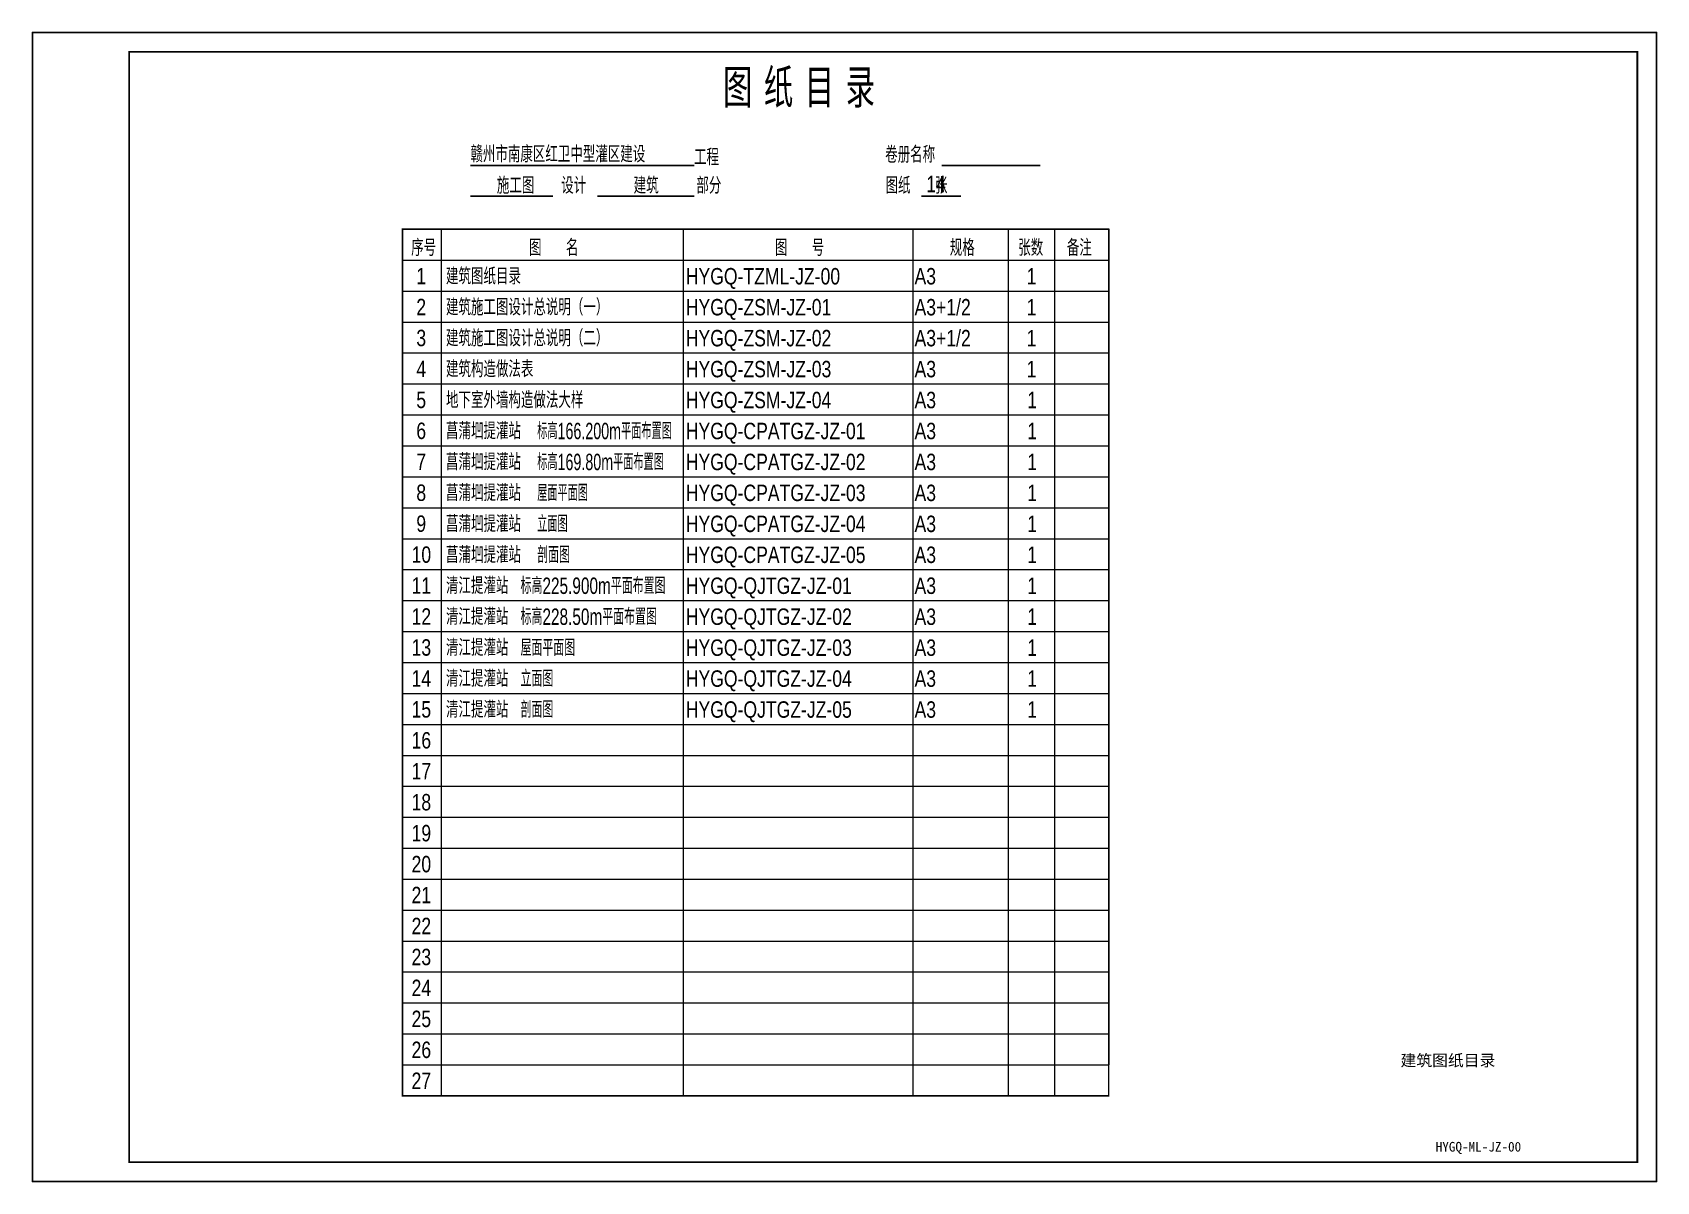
# Model space of a CAD drawing. Header units: millimetres. Extents: x 1742399 to 4898386, y 2481636 to 5226310.
# Drawn here: x 2113330 to 2155330, y 3217714 to 3247414 of the extents above; entities that cross this region are included whole.
import ezdxf

# ---------------------------------------------------------------- set-up
doc = ezdxf.new("R2010")
doc.units = ezdxf.units.MM
doc.header["$LTSCALE"] = 1000
for name, color, linetype in [('PUB_TITLE', 4, 'Continuous'), ('图框', 7, 'Continuous'), ('文字标注', 3, 'Continuous')]:
    doc.layers.add(name, color=color, linetype=linetype)
doc.layers.add('细实线', color=161, linetype='Continuous', lineweight=13)
doc.styles.add('biaotilan', font='', dxfattribs={"width": 0.7})
doc.styles.add('设计文字', font='ecidi_romand.shx', dxfattribs={"width": 0.8, "height": 3.5, "bigfont": 'ecidi_hzfs.shx'})
doc.styles.get('biaotilan').set_extended_font_data('SimSun')

msp = doc.modelspace()

# ---------------------------------------------------------------- texts
at = {"layer": '图框', "style": 'biaotilan'}
for s, height, p in [('建筑图纸目录', 300, (2148708.3, 3220694.3)), ('HYGQ-ML-JZ-00', 250, (2149618.8, 3218487.6))]:
    msp.add_text(s, height=height, dxfattribs=at).set_placement(p)
at = {"layer": '文字标注', "style": '设计文字'}
for s, height, width, p in [('图 纸 目 录', 1000, 0.8, (2131186.6, 3245473.3)), ('赣州市南康区红卫中型灌区建设', 425, 0.8, (2124655.3, 3244057.1)), ('卷册名称', 425, 0.8, (2135381.4, 3244045.3)), ('工程', 425, 0.8, (2130437.7, 3243979.1)), ('施工图', 425, 0.8, (2125338.6, 3243245.3)), ('设计', 425, 0.8, (2127003.9, 3243245.3)), ('建筑', 425, 0.8, (2128876.2, 3243245.3)), ('部分', 425, 0.8, (2130499, 3243245.3)), ('图纸     张', 425, 0.8, (2135392.1, 3243245.3)), ('14', 425, 0.8, (2136442.6, 3243285.4)), ('序号', 425, 0.8, (2123123.6, 3241638)), ('图     名', 425, 0.8, (2126170.1, 3241638)), ('图     号', 425, 0.8, (2132530, 3241638)), ('规格', 425, 0.8, (2137051.9, 3241638)), ('张数', 425, 0.8, (2138822.8, 3241638)), ('备注', 425, 0.8, (2140080, 3241638)), ('1', 425, 0.8, (2123256.3, 3240905.3)), ('建筑图纸目录', 425, 0.8, (2124023.4, 3240900.7)), ('HYGQ-TZML-JZ-00', 425, 0.8, (2130225.2, 3240900.7)), ('A3', 425, 0.8, (2136140.6, 3240900.7)), ('1', 425, 0.8, (2139039.4, 3240900.7)), ('2', 425, 0.8, (2123256.3, 3240105.3)), ('建筑施工图设计总说明（一）', 425, 0.8, (2124023.4, 3240100.7)), ('HYGQ-ZSM-JZ-01', 425, 0.8, (2130225.2, 3240100.7)), ('A3+1/2', 425, 0.8, (2136140.6, 3240100.7)), ('1', 425, 0.8, (2139039.4, 3240100.7)), ('3', 425, 0.8, (2123256.3, 3239305.3)), ('建筑施工图设计总说明（二）', 425, 0.8, (2124023.4, 3239300.7)), ('HYGQ-ZSM-JZ-02', 425, 0.8, (2130225.2, 3239300.7)), ('A3+1/2', 425, 0.8, (2136140.6, 3239300.7)), ('1', 425, 0.8, (2139039.4, 3239300.7)), ('4', 425, 0.8, (2123256.3, 3238505.3)), ('建筑构造做法表', 425, 0.8, (2124023.4, 3238500.7)), ('HYGQ-ZSM-JZ-03', 425, 0.8, (2130225.2, 3238500.7)), ('A3', 425, 0.8, (2136140.6, 3238500.7)), ('1', 425, 0.8, (2139039.4, 3238500.7)), ('5', 425, 0.8, (2123256.3, 3237705.3)), ('地下室外墙构造做法大样', 425, 0.8, (2124023.4, 3237700.7)), ('HYGQ-ZSM-JZ-04', 425, 0.8, (2130225.2, 3237700.7)), ('A3', 425, 0.8, (2136140.6, 3237700.7)), ('1', 425, 0.8, (2139054.7, 3237700.7)), ('菖蒲垇提灌站', 425, 0.8, (2124023.4, 3236900.7)), ('标高166.200m平面布置图', 425, 0.65, (2126383.2, 3236900.7)), ('6', 425, 0.8, (2123256.3, 3236905.3)), ('HYGQ-CPATGZ-JZ-01', 425, 0.8, (2130225.2, 3236900.7)), ('A3', 425, 0.8, (2136140.6, 3236900.7)), ('1', 425, 0.8, (2139054.7, 3236900.7)), ('7', 425, 0.8, (2123256.3, 3236105.3)), ('菖蒲垇提灌站', 425, 0.8, (2124023.4, 3236100.7)), ('标高169.80m平面布置图', 425, 0.65, (2126383.2, 3236100.7)), ('HYGQ-CPATGZ-JZ-02', 425, 0.8, (2130225.2, 3236100.7)), ('A3', 425, 0.8, (2136140.6, 3236100.7)), ('1', 425, 0.8, (2139054.7, 3236100.7)), ('8', 425, 0.8, (2123256.3, 3235305.3)), ('菖蒲垇提灌站', 425, 0.8, (2124023.4, 3235300.7)), ('屋面平面图', 425, 0.65, (2126383.2, 3235300.7)), ('HYGQ-CPATGZ-JZ-03', 425, 0.8, (2130225.2, 3235300.7)), ('A3', 425, 0.8, (2136140.6, 3235300.7)), ('1', 425, 0.8, (2139054.7, 3235300.7)), ('9', 425, 0.8, (2123256.3, 3234505.3)), ('菖蒲垇提灌站', 425, 0.8, (2124023.4, 3234500.7)), ('立面图', 425, 0.65, (2126383.2, 3234500.7)), ('HYGQ-CPATGZ-JZ-04', 425, 0.8, (2130225.2, 3234500.7)), ('A3', 425, 0.8, (2136140.6, 3234500.7)), ('1', 425, 0.8, (2139054.7, 3234500.7)), ('10', 425, 0.8, (2123133.3, 3233705.3)), ('菖蒲垇提灌站', 425, 0.8, (2124023.4, 3233700.7)), ('剖面图', 425, 0.7, (2126383.2, 3233700.7)), ('HYGQ-CPATGZ-JZ-05', 425, 0.8, (2130225.2, 3233700.7)), ('A3', 425, 0.8, (2136140.6, 3233700.7)), ('1', 425, 0.8, (2139054.7, 3233700.7)), ('11', 425, 0.8, (2123133.3, 3232905.3)), ('清江提灌站', 425, 0.8, (2124023.4, 3232900.7)), ('标高225.900m平面布置图', 425, 0.7, (2125951.9, 3232900.7)), ('HYGQ-QJTGZ-JZ-01', 425, 0.8, (2130225.2, 3232900.7)), ('A3', 425, 0.8, (2136140.6, 3232900.7)), ('1', 425, 0.8, (2139054.7, 3232900.7)), ('12', 425, 0.8, (2123133.3, 3232105.3)), ('清江提灌站', 425, 0.8, (2124023.4, 3232100.7)), ('标高228.50m平面布置图', 425, 0.7, (2125951.9, 3232100.7)), ('HYGQ-QJTGZ-JZ-02', 425, 0.8, (2130225.2, 3232100.7)), ('A3', 425, 0.8, (2136140.6, 3232100.7)), ('1', 425, 0.8, (2139054.7, 3232100.7)), ('13', 425, 0.8, (2123133.3, 3231305.3)), ('清江提灌站', 425, 0.8, (2124023.4, 3231300.7)), ('屋面平面图', 425, 0.7, (2125951.9, 3231300.7)), ('HYGQ-QJTGZ-JZ-03', 425, 0.8, (2130225.2, 3231300.7)), ('A3', 425, 0.8, (2136140.6, 3231300.7)), ('1', 425, 0.8, (2139054.7, 3231300.7)), ('14', 425, 0.8, (2123133.3, 3230505.3)), ('清江提灌站', 425, 0.8, (2124023.4, 3230500.7)), ('立面图', 425, 0.7, (2125951.9, 3230500.7)), ('HYGQ-QJTGZ-JZ-04', 425, 0.8, (2130225.2, 3230500.7)), ('A3', 425, 0.8, (2136140.6, 3230500.7)), ('1', 425, 0.8, (2139054.7, 3230500.7)), ('15', 425, 0.8, (2123133.3, 3229705.3)), ('清江提灌站', 425, 0.8, (2124023.4, 3229700.7)), ('剖面图', 425, 0.7, (2125951.9, 3229700.7)), ('HYGQ-QJTGZ-JZ-05', 425, 0.8, (2130225.2, 3229700.7)), ('A3', 425, 0.8, (2136140.6, 3229700.7)), ('1', 425, 0.8, (2139054.7, 3229700.7)), ('16', 425, 0.8, (2123133.3, 3228905.3)), ('17', 425, 0.8, (2123133.3, 3228105.3)), ('18', 425, 0.8, (2123133.3, 3227305.3)), ('19', 425, 0.8, (2123133.3, 3226505.3)), ('20', 425, 0.8, (2123133.3, 3225705.3)), ('21', 425, 0.8, (2123133.3, 3224905.3)), ('22', 425, 0.8, (2123133.3, 3224105.3)), ('23', 425, 0.8, (2123133.3, 3223305.3)), ('24', 425, 0.8, (2123133.3, 3222505.3)), ('25', 425, 0.8, (2123133.3, 3221705.3)), ('26', 425, 0.8, (2123133.3, 3220905.3)), ('27', 425, 0.8, (2123133.3, 3220105.3))]:
    msp.add_text(s, height=height, dxfattribs=dict(at, width=width)).set_placement(p)

# ---------------------------------------------------------------- blocks, each defined once
blk = doc.blocks.new('HAYJZ A3')
blk.add_lwpolyline([(4975, -403417), (46975, -403417), (46975, -433117), (4975, -433117), (4975, -403417)])
at = {"const_width": 50}
blk.add_lwpolyline([(7475, -403917), (46475, -403917), (46475, -432617), (7475, -432617), (7475, -403917)], dxfattribs=at)
at = {"layer": 'PUB_TITLE'}
blk.add_lwpolyline([(4975, -433117), (46975, -433117), (46975, -403417), (4975, -403417)], close=True, dxfattribs=at)

# ---------------------------------------------------------------- linework, layer by layer
for p, q in [((2141162.4, 3242329.1), (2122896.6, 3242329.1)), ((2122896.6, 3242329.1), (2122896.6, 3220729.1)), ((2141162.4, 3220729.1), (2141162.4, 3242329.1))]:
    msp.add_line(p, q)
at = {"const_width": 40}
msp.add_lwpolyline([(2122896.6, 3242329.1), (2141162.4, 3242329.1), (2141162.4, 3219929.1), (2122896.6, 3219929.1)], close=True, dxfattribs=at)
at = {"layer": 'PUB_TITLE'}
msp.add_lwpolyline([(2113329.5, 3217713.6), (2155329.5, 3217713.6), (2155329.5, 3247413.6), (2113329.5, 3247413.6)], close=True, dxfattribs=at)
msp.add_lwpolyline([(2113329.5, 3217713.6), (2155329.5, 3217713.6), (2155329.5, 3247413.6), (2113329.5, 3247413.6)], close=True, dxfattribs=at)
msp.add_lwpolyline([(2113329.5, 3217713.6), (2155329.5, 3217713.6), (2155329.5, 3247413.6), (2113329.5, 3247413.6)], close=True, dxfattribs=at)
msp.add_lwpolyline([(2113329.5, 3217713.6), (2155329.5, 3217713.6), (2155329.5, 3247413.6), (2113329.5, 3247413.6)], close=True, dxfattribs=at)
at = {"layer": '文字标注'}
for p, q in [((2130437.7, 3243979.1), (2124655.3, 3243979.1)), ((2139386.4, 3243979.1), (2136842.6, 3243979.1)), ((2126790.7, 3243179.1), (2124655.3, 3243179.1)), ((2130443, 3243179.1), (2127943, 3243179.1)), ((2137337.4, 3243179.1), (2136322.9, 3243179.1))]:
    msp.add_line(p, q, dxfattribs=at)
at = {"layer": '细实线', "color": 4}
for p, q in [((2123896.6, 3242329.1), (2123896.6, 3219929.1)), ((2130161, 3242329.1), (2130161, 3219929.1)), ((2136098, 3242329.1), (2136098, 3219929.1)), ((2138561.1, 3242329.1), (2138561.1, 3219929.1)), ((2139761.1, 3242329.1), (2139761.1, 3219929.1)), ((2122896.6, 3241529.1), (2141162.4, 3241529.1)), ((2122896.6, 3240729.1), (2141162.4, 3240729.1)), ((2122896.6, 3239929.1), (2141162.4, 3239929.1)), ((2122896.6, 3239129.1), (2141162.4, 3239129.1)), ((2122896.6, 3238329.1), (2141162.4, 3238329.1)), ((2122896.6, 3237529.1), (2141162.4, 3237529.1)), ((2122896.6, 3236729.1), (2141162.4, 3236729.1)), ((2122896.6, 3235929.1), (2141162.4, 3235929.1)), ((2122896.6, 3235129.1), (2141162.4, 3235129.1)), ((2122896.6, 3234329.1), (2141162.4, 3234329.1)), ((2122896.6, 3233529.1), (2141162.4, 3233529.1)), ((2122896.6, 3232729.1), (2141162.4, 3232729.1)), ((2122896.6, 3231929.1), (2141162.4, 3231929.1)), ((2122896.6, 3231129.1), (2141162.4, 3231129.1)), ((2122896.6, 3230329.1), (2141162.4, 3230329.1)), ((2122896.6, 3229529.1), (2141162.4, 3229529.1)), ((2122896.6, 3228729.1), (2141162.4, 3228729.1)), ((2122896.6, 3227929.1), (2141162.4, 3227929.1)), ((2122896.6, 3227129.1), (2141162.4, 3227129.1)), ((2122896.6, 3226329.1), (2141162.4, 3226329.1)), ((2122896.6, 3225529.1), (2141162.4, 3225529.1)), ((2122896.6, 3224729.1), (2141162.4, 3224729.1)), ((2122896.6, 3223929.1), (2141162.4, 3223929.1)), ((2122896.6, 3223129.1), (2141162.4, 3223129.1)), ((2122896.6, 3222329.1), (2141162.4, 3222329.1)), ((2122896.6, 3221529.1), (2141162.4, 3221529.1)), ((2122896.6, 3220729.1), (2141162.4, 3220729.1))]:
    msp.add_line(p, q, dxfattribs=at)

# ---------------------------------------------------------------- block references
msp.add_blockref('HAYJZ A3', (2108354.9, 3650830.4))

msp.set_redraw_order([(e.dxf.handle, doc.entitydb.next_handle()) for e in msp.query("TEXT MTEXT ATTDEF DIMENSION ARC_DIMENSION")])  # texts and dimensions are drawn at this point

doc.saveas('drawing.dxf')
